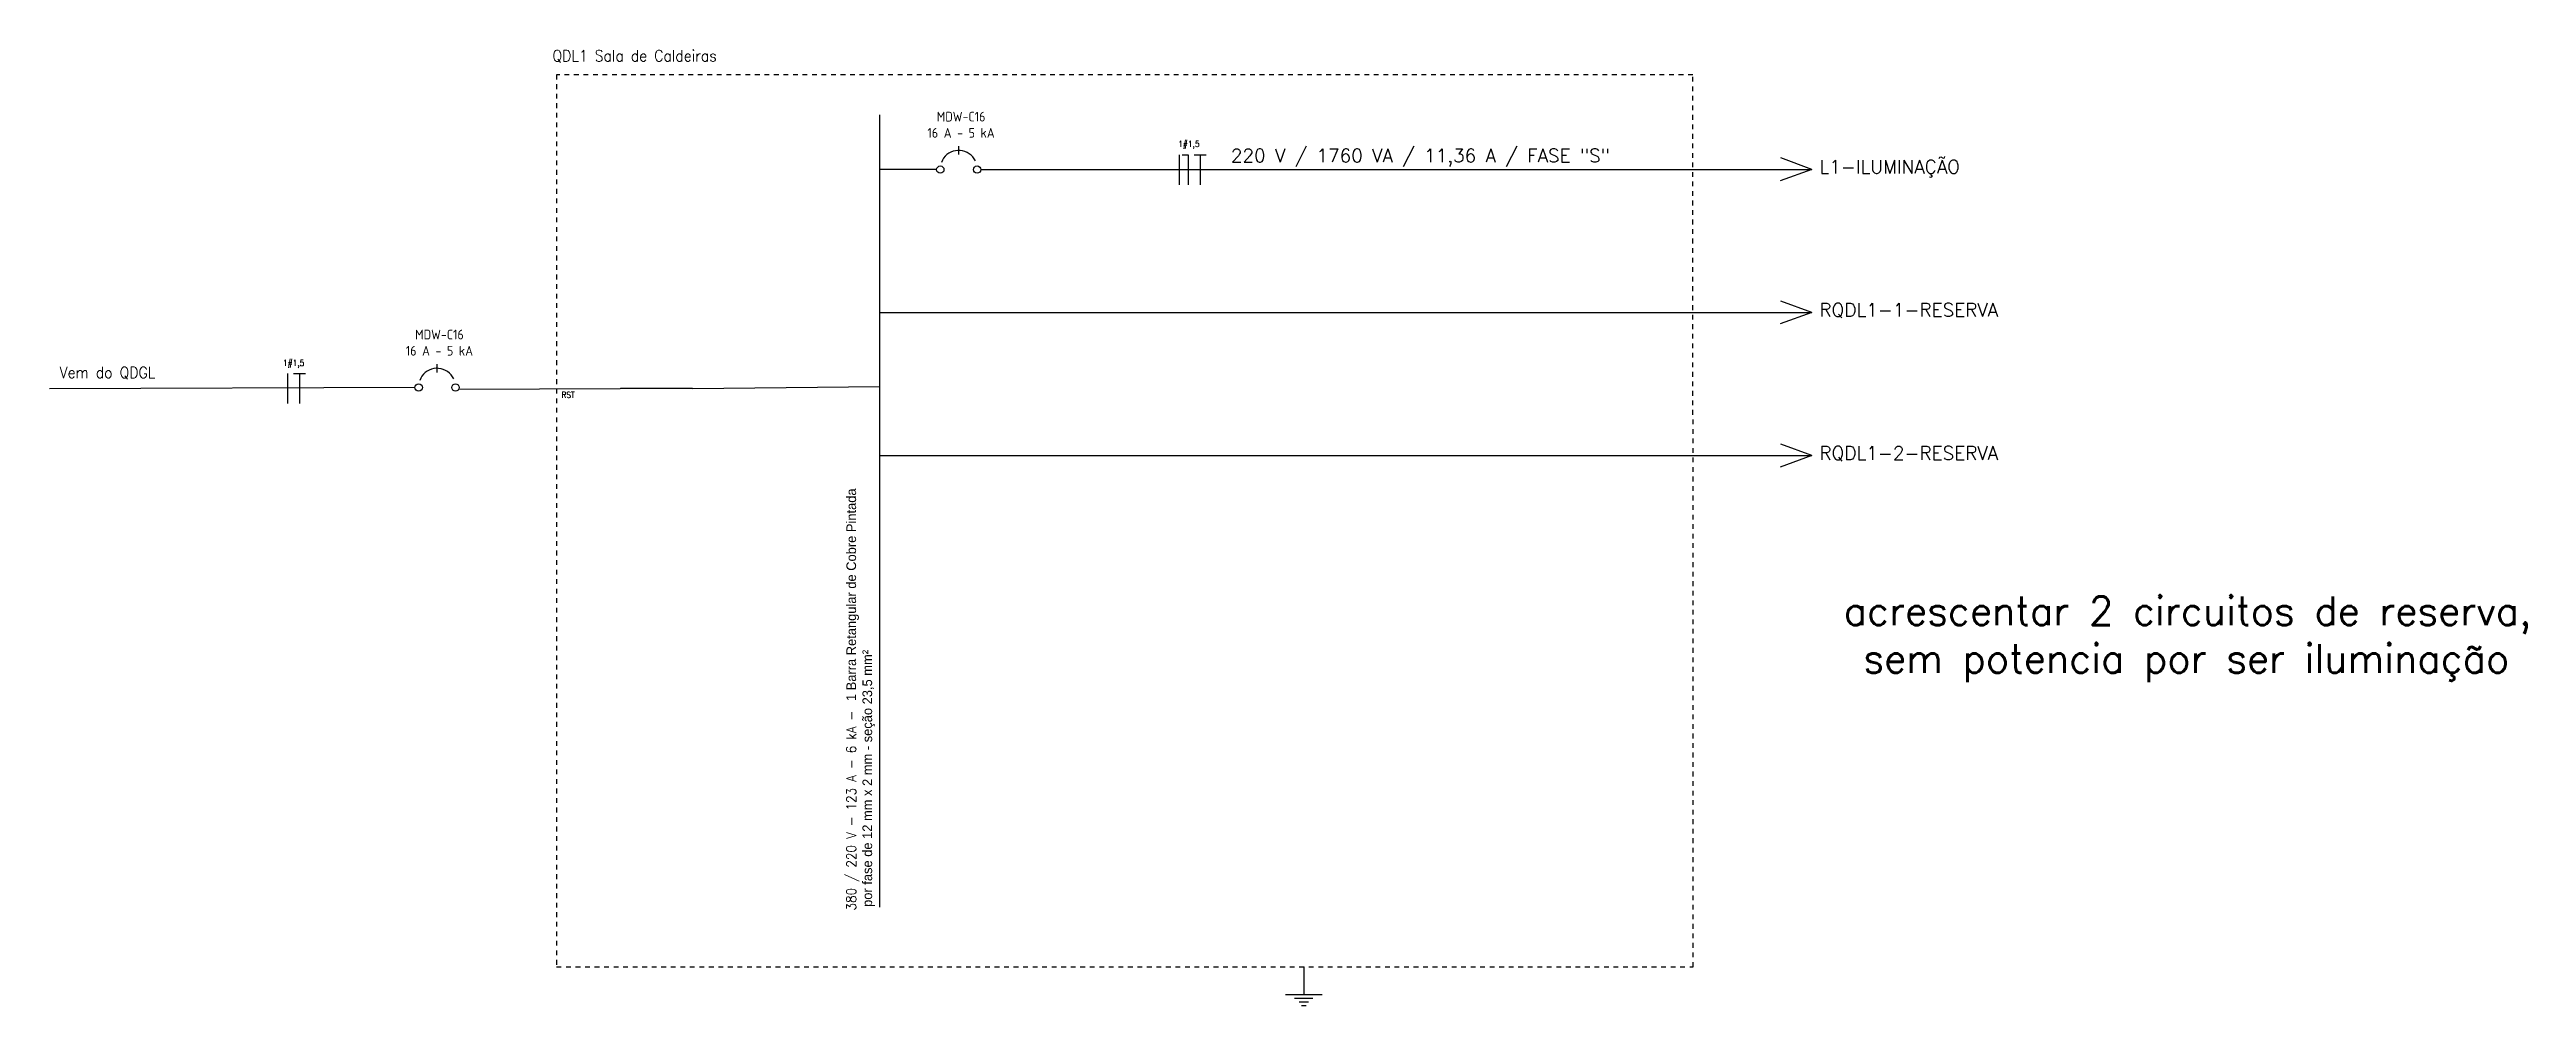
# Model space of a CAD drawing. Extents: x -543 to 641, y -96 to 322.
# Drawn here: x 464.4 to 516.4, y 165.6 to 185.7 of the extents above; entities that cross this region are included whole.
import ezdxf

# ---------------------------------------------------------------- set-up
doc = ezdxf.new("R2010")
doc.units = 0
doc.header["$MEASUREMENT"] = 0
doc.linetypes.add('DASHED2', pattern=[0.375, 0.25, -0.125])
for name, color, linetype in [('_ARQ-TEXTO', 4, 'Continuous'), ('ELET_UNIFILAR_TEXTO', 4, 'Continuous'), ('ELET_UNIFILAR_TEXTO2', 6, 'Continuous'), ('ELT_UNIFILAR_DESENHO', 5, 'Continuous')]:
    doc.layers.add(name, color=color, linetype=linetype)
doc.styles.add('textstyle4', font='arial.ttf')
doc.styles.add('textstyle5', font='')
doc.styles.add('textstyle7', font='romans__.ttf')
doc.styles.get('textstyle5').set_extended_font_data('Standard')

msp = doc.modelspace()

# ---------------------------------------------------------------- texts
at = {"layer": '_ARQ-TEXTO', "linetype": 'Continuous', "insert": (502.103, 174.244), "char_height": 0.60069, "width": 32.85813, "attachment_point": 1, "style": 'textstyle7'}
msp.add_mtext('acrescentar 2 circuitos de reserva,\\P sem potencia por ser iluminação', dxfattribs=at)
at = {"layer": 'ELET_UNIFILAR_TEXTO', "attachment_point": 1, "style": 'textstyle5'}
for s, insert, char_height, width in [('QDL1 Sala de Caldeiras', (474.981, 185.726), 0.23696, 5.02128), ('\\A1;\\pxqc;1#1,5', (487.856, 183.817), 0.12638, 0.9874), ('\\A1;1#1,5', (469.322, 179.214), 0.1264, 0.9874)]:
    msp.add_mtext(s, dxfattribs=dict(at, insert=insert, char_height=char_height, width=width))
at = {"layer": 'ELET_UNIFILAR_TEXTO', "char_height": 0.20406, "width": 3.87486, "attachment_point": 8, "line_spacing_factor": 0.6, "style": 'textstyle4'}
for insert in [(483.564, 183.884), (472.608, 179.305)]:
    msp.add_mtext('\\pxsm1;{\\Fisocp|c0;MDW-C16\\P\\Fisocp2|c0;16 A - 5 kA}', dxfattribs=dict(at, insert=insert))
at = {"layer": 'ELET_UNIFILAR_TEXTO', "attachment_point": 1, "style": 'textstyle5'}
for s, insert, char_height in [('Vem do QDGL', (464.632, 179.07), 0.23696), ('RST', (475.17, 178.545), 0.1264), ('RST', (475.17, 178.545), 0.1264)]:
    msp.add_mtext(s, dxfattribs=dict(at, insert=insert, char_height=char_height))
at = {"layer": 'ELET_UNIFILAR_TEXTO', "insert": (481.156, 167.646), "char_height": 0.202345, "attachment_point": 1, "rotation": 90, "style": 'textstyle5'}
msp.add_mtext('\\A1;380 / 220 V - 123 A - 6 kA - {\\A0;\\fArial|b0|i0|c0|p34; \\Ftxt|c0;1 Barra Retangular de Cobre Pintada\\P por fase de 12 mm x 2 mm - seção 23,5 mm\\fArial|b0|i0|c0|p34;²}', dxfattribs=at)
at = {"layer": 'ELET_UNIFILAR_TEXTO2', "char_height": 0.28356, "attachment_point": 1, "style": 'textstyle7'}
for s, insert, width in [('220 V / 1760 VA / 11,36 A / FASE "S"', (489.231, 183.651), 9.95203), ('L1-ILUMINAÇÃO', (501.591, 183.415), 3.00015), ('RQDL1-1-RESERVA', (501.591, 180.408), 3.00015), ('RQDL1-2-RESERVA', (501.591, 177.4), 3.00015)]:
    msp.add_mtext(s, dxfattribs=dict(at, insert=insert, width=width))

# ---------------------------------------------------------------- linework, layer by layer
at = {"layer": 'ELT_UNIFILAR_DESENHO', "linetype": 'DASHED2', "ltscale": 0.05}
for p, q in [((498.934, 185.207), (475.068, 185.207)), ((475.068, 185.207), (475.068, 166.463)), ((498.941, 166.463), (498.934, 185.207)), ((475.068, 166.463), (498.941, 166.463))]:
    msp.add_line(p, q, dxfattribs=at)
at = {"layer": 'ELT_UNIFILAR_DESENHO'}
for p, q in [((481.857, 167.712), (481.857, 184.362)), ((483.514, 183.528), (483.514, 183.708)), ((483.051, 183.219), (481.857, 183.219)), ((483.977, 183.219), (501.43, 183.219)), ((488.147, 183.527), (488.147, 182.895)), ((488.211, 183.527), (488.337, 183.527)), ((488.337, 183.527), (488.337, 182.895)), ((488.462, 183.527), (488.715, 183.527)), ((488.589, 183.527), (488.589, 182.895)), ((501.43, 183.219), (500.77, 182.977)), ((501.43, 183.219), (500.779, 183.459)), ((481.857, 180.211), (501.43, 180.211)), ((501.43, 180.211), (500.77, 179.97)), ((501.43, 180.211), (500.779, 180.452)), ((472.557, 178.949), (472.557, 179.129)), ((472.557, 178.949), (472.557, 179.129)), ((464.419, 178.616), (472.095, 178.639)), ((469.415, 178.932), (469.415, 178.3)), ((469.541, 178.932), (469.794, 178.932)), ((469.667, 178.932), (469.667, 178.3)), ((473.014, 178.602), (476.405, 178.616)), ((477.922, 178.616), (476.409, 178.615)), ((477.922, 178.616), (481.857, 178.653)), ((501.43, 177.203), (500.779, 177.444)), ((481.857, 177.203), (501.43, 177.203)), ((501.43, 177.203), (500.77, 176.962)), ((490.762, 166.463), (490.762, 165.881)), ((490.376, 165.881), (491.148, 165.881)), ((490.569, 165.804), (490.955, 165.804)), ((490.666, 165.727), (490.859, 165.727)), ((490.714, 165.649), (490.81, 165.649))]:
    msp.add_line(p, q, dxfattribs=at)
for points in [[(483.864, 183.395), (483.839, 183.44), (483.809, 183.48), (483.774, 183.517), (483.735, 183.548), (483.692, 183.575), (483.646, 183.595), (483.597, 183.609), (483.547, 183.617), (483.497, 183.618), (483.447, 183.612), (483.397, 183.6), (483.35, 183.582), (483.306, 183.558), (483.265, 183.528), (483.229, 183.493), (483.197, 183.454), (483.171, 183.41), (483.151, 183.364)], [(472.907, 178.816), (472.883, 178.86), (472.853, 178.901), (472.818, 178.938), (472.779, 178.969), (472.736, 178.995), (472.689, 179.016), (472.641, 179.03), (472.591, 179.037), (472.541, 179.039), (472.49, 179.033), (472.441, 179.021), (472.394, 179.003), (472.35, 178.978), (472.309, 178.949), (472.273, 178.914), (472.241, 178.874), (472.215, 178.831), (472.195, 178.785)]]:
    msp.add_lwpolyline(points, dxfattribs=at)
for centre in [(483.128, 183.214), (483.9, 183.214), (472.172, 178.634), (472.944, 178.634)]:
    msp.add_circle(centre, 0.0772, dxfattribs=at)

msp.set_redraw_order([(e.dxf.handle, doc.entitydb.next_handle()) for e in msp.query("TEXT MTEXT ATTDEF DIMENSION ARC_DIMENSION")])  # texts and dimensions are drawn at this point

doc.saveas('drawing.dxf')
